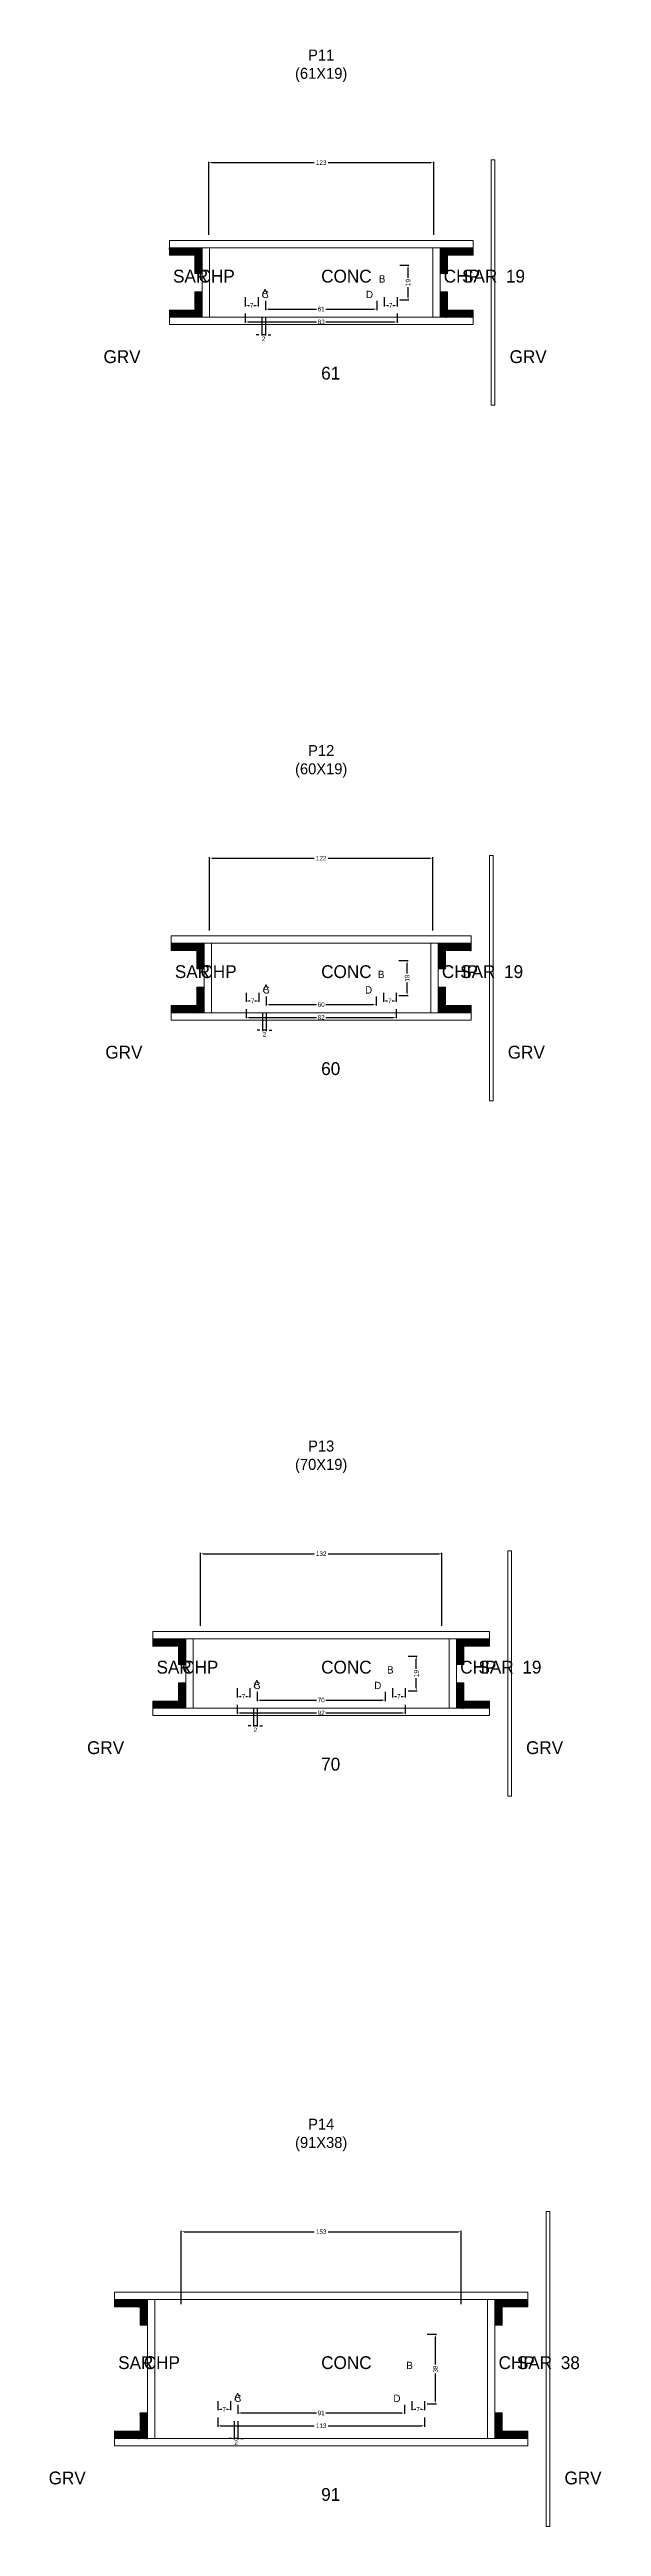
# Model space of a CAD drawing. Header units: centimetres. Extents: x -10500 to 4102, y -9886 to 295.
# Drawn here: x -149 to 153, y -4886 to -3533 of the extents above; entities that cross this region are included whole.
import ezdxf

# ---------------------------------------------------------------- set-up
doc = ezdxf.new("R2010")
doc.units = ezdxf.units.CM
for name, color, linetype in [('COTA', 241, 'Continuous'), ('Hachura', 251, 'Continuous'), ('NOMENCLATURA', 7, 'Continuous'), ('SARRAFO', 251, 'Continuous'), ('Texto Seção', 7, 'Continuous')]:
    doc.layers.add(name, color=color, linetype=linetype)
doc.dimstyles.new('cotax2', dxfattribs={"dimtxt": 2.5, "dimasz": 1.5, "dimexe": 0.5, "dimexo": 0.5, "dimgap": 0.5, "dimtad": 1, "dimcen": 2.5, "dimazin": 3, "dimtfac": 1, "dimtmove": 0, "dimatfit": 3})

msp = doc.modelspace()

# ---------------------------------------------------------------- texts
at = {"layer": 'NOMENCLATURA'}
for s, p in [('A', (-32.5, -3667.5)), ('C', (-32.5, -3668.5)), ('D', (24.5, -3668.5)), ('B', (31.5, -3660)), ('A', (-32, -4047.5)), ('C', (-32, -4048.5)), ('D', (24, -4048.5)), ('B', (31, -4040)), ('A', (-37, -4427.5)), ('C', (-37, -4428.5)), ('D', (29, -4428.5)), ('B', (36, -4420)), ('B', (46.5, -4800)), ('A', (-47.5, -4817)), ('C', (-47.5, -4818)), ('D', (39.5, -4818))]:
    msp.add_text(s, height=4, dxfattribs=at).set_placement(p)
at = {"layer": 'NOMENCLATURA', "char_height": 6, "attachment_point": 8}
for s, insert in [('P11\\P(61X19)', (0, -3550.5)), ('P12\\P(60X19)', (0, -3930.5)), ('P13\\P(70X19)', (0, -4310.5)), ('P14\\P(91X38)', (0, -4681))]:
    msp.add_mtext(s, dxfattribs=dict(at, insert=insert))
at = {"layer": 'Texto Seção'}
for s, p in [('SAR', (-81, -3660)), ('CHP', (-67, -3660)), ('CONC', (0, -3660)), ('CHP', (67, -3660)), ('SAR', (77, -3660)), ('19', (101, -3660)), ('GRV', (-119, -3704)), ('61', (0, -3713)), ('GRV', (103, -3704)), ('SAR', (-80, -4040)), ('CHP', (-66, -4040)), ('CONC', (0, -4040)), ('CHP', (66, -4040)), ('SAR', (76, -4040)), ('19', (100, -4040)), ('GRV', (-118, -4084)), ('60', (0, -4093)), ('GRV', (102, -4084)), ('SAR', (-90, -4420)), ('CHP', (-76, -4420)), ('CONC', (0, -4420)), ('CHP', (76, -4420)), ('SAR', (86, -4420)), ('19', (110, -4420)), ('GRV', (-128, -4464)), ('70', (0, -4473)), ('GRV', (112, -4464)), ('SAR', (-111, -4800)), ('CHP', (-97, -4800)), ('CONC', (0, -4800)), ('CHP', (97, -4800)), ('SAR', (107, -4800)), ('38', (131, -4800)), ('GRV', (-149, -4863)), ('GRV', (133, -4863)), ('91', (0, -4872))]:
    msp.add_text(s, height=7, dxfattribs=at).set_placement(p)

# ---------------------------------------------------------------- blocks, each defined once
blk = doc.blocks.new('_CLOSEDFILLED')
at = {"color": 0, "linetype": 'BYBLOCK'}
blk.add_solid([(-1, 0.16), (0, 0), (-1, -0.16)], dxfattribs=at)
blk = doc.blocks.new('*D352')
for p, q in [((-56.5, -4826.5), (-56.5, -4831.5)), ((-55, -4831), (-3.75, -4831)), ((3.75, -4831), (55, -4831)), ((56.5, -4826.5), (56.5, -4831.5))]:
    blk.add_line(p, q)
at = {"layer": 'Defpoints'}
for p in [(-56.5, -4826), (-56.5, -4831), (56.5, -4826)]:
    blk.add_point(p, dxfattribs=at)
at = {"layer": 'COTA', "xscale": 1.5, "yscale": 1.5, "rotation": 180}
blk.add_blockref('_CLOSEDFILLED', (-56.5, -4831), dxfattribs=at)
at = {"layer": 'COTA', "xscale": 1.5, "yscale": 1.5}
blk.add_blockref('_CLOSEDFILLED', (56.5, -4831), dxfattribs=at)
at = {"layer": 'COTA', "insert": (0, -4831), "char_height": 2.5, "attachment_point": 5}
blk.add_mtext('113', dxfattribs=at)
blk = doc.blocks.new('*D353')
for p, q in [((-45.5, -4819.5), (-45.5, -4824.5)), ((-44, -4824), (-2.5, -4824)), ((2.5, -4824), (44, -4824)), ((45.5, -4819.5), (45.5, -4824.5))]:
    blk.add_line(p, q)
at = {"layer": 'Defpoints'}
for p in [(-45.5, -4819), (-45.5, -4824), (45.5, -4819)]:
    blk.add_point(p, dxfattribs=at)
at = {"layer": 'COTA', "xscale": 1.5, "yscale": 1.5, "rotation": 180}
blk.add_blockref('_CLOSEDFILLED', (-45.5, -4824), dxfattribs=at)
at = {"layer": 'COTA', "xscale": 1.5, "yscale": 1.5}
blk.add_blockref('_CLOSEDFILLED', (45.5, -4824), dxfattribs=at)
at = {"layer": 'COTA', "insert": (0, -4824), "char_height": 2.5, "attachment_point": 5}
blk.add_mtext('91', dxfattribs=at)
blk = doc.blocks.new('*D354')
for p, q in [((58, -4781), (63, -4781)), ((62.5, -4797.5), (62.5, -4782.5)), ((62.5, -4817.5), (62.5, -4802.5)), ((58, -4819), (63, -4819))]:
    blk.add_line(p, q)
at = {"layer": 'Defpoints'}
for p in [(57.5, -4781), (57.5, -4819), (62.5, -4819)]:
    blk.add_point(p, dxfattribs=at)
at = {"layer": 'COTA', "xscale": 1.5, "yscale": 1.5}
for p, rotation in [((62.5, -4781), 90), ((62.5, -4819), 270)]:
    blk.add_blockref('_CLOSEDFILLED', p, dxfattribs=dict(at, rotation=rotation))
at = {"layer": 'COTA', "insert": (62.5, -4800), "char_height": 2.5, "attachment_point": 5, "rotation": 90}
blk.add_mtext('38', dxfattribs=at)
blk = doc.blocks.new('*D355')
for p, q in [((-56.5, -4817.5), (-56.5, -4822.5)), ((-49.5, -4817.5), (-49.5, -4822.5)), ((-55, -4822), (-54.25, -4822)), ((-51.75, -4822), (-51, -4822))]:
    blk.add_line(p, q)
at = {"layer": 'Defpoints'}
for p in [(-56.5, -4817), (-49.5, -4817), (-56.5, -4822)]:
    blk.add_point(p, dxfattribs=at)
at = {"layer": 'COTA', "xscale": 1.5, "yscale": 1.5, "rotation": 180}
blk.add_blockref('_CLOSEDFILLED', (-56.5, -4822), dxfattribs=at)
at = {"layer": 'COTA', "xscale": 1.5, "yscale": 1.5}
blk.add_blockref('_CLOSEDFILLED', (-49.5, -4822), dxfattribs=at)
at = {"layer": 'COTA', "insert": (-53, -4822), "char_height": 2.5, "attachment_point": 5}
blk.add_mtext('7', dxfattribs=at)
blk = doc.blocks.new('*D356')
for p, q in [((49.5, -4817.5), (49.5, -4822.5)), ((56.5, -4817.5), (56.5, -4822.5)), ((51, -4822), (51.75, -4822)), ((54.25, -4822), (55, -4822))]:
    blk.add_line(p, q)
at = {"layer": 'Defpoints'}
for p in [(49.5, -4817), (56.5, -4817), (49.5, -4822)]:
    blk.add_point(p, dxfattribs=at)
at = {"layer": 'COTA', "xscale": 1.5, "yscale": 1.5, "rotation": 180}
blk.add_blockref('_CLOSEDFILLED', (49.5, -4822), dxfattribs=at)
at = {"layer": 'COTA', "xscale": 1.5, "yscale": 1.5}
blk.add_blockref('_CLOSEDFILLED', (56.5, -4822), dxfattribs=at)
at = {"layer": 'COTA', "insert": (53, -4822), "char_height": 2.5, "attachment_point": 5}
blk.add_mtext('7', dxfattribs=at)
blk = doc.blocks.new('*D357')
for p, q in [((-76.5, -4764.5), (-76.5, -4724.5)), ((-75, -4725), (-3.75, -4725)), ((3.75, -4725), (75, -4725)), ((76.5, -4764.5), (76.5, -4724.5))]:
    blk.add_line(p, q)
at = {"layer": 'Defpoints'}
for p in [(-76.5, -4725), (-76.5, -4765), (76.5, -4765)]:
    blk.add_point(p, dxfattribs=at)
at = {"layer": 'COTA', "xscale": 1.5, "yscale": 1.5, "rotation": 180}
blk.add_blockref('_CLOSEDFILLED', (-76.5, -4725), dxfattribs=at)
at = {"layer": 'COTA', "xscale": 1.5, "yscale": 1.5}
blk.add_blockref('_CLOSEDFILLED', (76.5, -4725), dxfattribs=at)
at = {"layer": 'COTA', "insert": (0, -4725), "char_height": 2.5, "attachment_point": 5}
blk.add_mtext('153', dxfattribs=at)
blk = doc.blocks.new('*D326')
for p, q in [((-46, -4437), (-46, -4442)), ((46, -4437), (46, -4442)), ((-44.5, -4441.5), (-2.5, -4441.5)), ((2.5, -4441.5), (44.5, -4441.5))]:
    blk.add_line(p, q)
at = {"layer": 'Defpoints'}
for p in [(-46, -4436.5), (46, -4436.5), (-46, -4441.5)]:
    blk.add_point(p, dxfattribs=at)
at = {"layer": 'COTA', "xscale": 1.5, "yscale": 1.5, "rotation": 180}
blk.add_blockref('_CLOSEDFILLED', (-46, -4441.5), dxfattribs=at)
at = {"layer": 'COTA', "xscale": 1.5, "yscale": 1.5}
blk.add_blockref('_CLOSEDFILLED', (46, -4441.5), dxfattribs=at)
at = {"layer": 'COTA', "insert": (0, -4441.5), "char_height": 2.5, "attachment_point": 5}
blk.add_mtext('92', dxfattribs=at)
blk = doc.blocks.new('*D327')
for p, q in [((-35, -4430), (-35, -4435)), ((-33.5, -4434.5), (-2.5, -4434.5)), ((2.5, -4434.5), (33.5, -4434.5)), ((35, -4430), (35, -4435))]:
    blk.add_line(p, q)
at = {"layer": 'Defpoints'}
for p in [(-35, -4429.5), (-35, -4434.5), (35, -4429.5)]:
    blk.add_point(p, dxfattribs=at)
at = {"layer": 'COTA', "xscale": 1.5, "yscale": 1.5, "rotation": 180}
blk.add_blockref('_CLOSEDFILLED', (-35, -4434.5), dxfattribs=at)
at = {"layer": 'COTA', "xscale": 1.5, "yscale": 1.5}
blk.add_blockref('_CLOSEDFILLED', (35, -4434.5), dxfattribs=at)
at = {"layer": 'COTA', "insert": (0, -4434.5), "char_height": 2.5, "attachment_point": 5}
blk.add_mtext('70', dxfattribs=at)
blk = doc.blocks.new('*D328')
for p, q in [((47.5, -4410.5), (52.5, -4410.5)), ((52, -4417.5), (52, -4412)), ((52, -4428), (52, -4422.5)), ((47.5, -4429.5), (52.5, -4429.5))]:
    blk.add_line(p, q)
at = {"layer": 'Defpoints'}
for p in [(47, -4410.5), (47, -4429.5), (52, -4429.5)]:
    blk.add_point(p, dxfattribs=at)
at = {"layer": 'COTA', "xscale": 1.5, "yscale": 1.5}
for p, rotation in [((52, -4410.5), 90), ((52, -4429.5), 270)]:
    blk.add_blockref('_CLOSEDFILLED', p, dxfattribs=dict(at, rotation=rotation))
at = {"layer": 'COTA', "insert": (52, -4420), "char_height": 2.5, "attachment_point": 5, "rotation": 90}
blk.add_mtext('19', dxfattribs=at)
blk = doc.blocks.new('*D329')
for p, q in [((-46, -4428), (-46, -4433)), ((-44.5, -4432.5), (-43.75, -4432.5)), ((-41.25, -4432.5), (-40.5, -4432.5)), ((-39, -4428), (-39, -4433))]:
    blk.add_line(p, q)
at = {"layer": 'Defpoints'}
for p in [(-46, -4427.5), (-46, -4432.5), (-39, -4427.5)]:
    blk.add_point(p, dxfattribs=at)
at = {"layer": 'COTA', "xscale": 1.5, "yscale": 1.5, "rotation": 180}
blk.add_blockref('_CLOSEDFILLED', (-46, -4432.5), dxfattribs=at)
at = {"layer": 'COTA', "xscale": 1.5, "yscale": 1.5}
blk.add_blockref('_CLOSEDFILLED', (-39, -4432.5), dxfattribs=at)
at = {"layer": 'COTA', "insert": (-42.5, -4432.5), "char_height": 2.5, "attachment_point": 5}
blk.add_mtext('7', dxfattribs=at)
blk = doc.blocks.new('*D330')
for p, q in [((39, -4428), (39, -4433)), ((40.5, -4432.5), (41.25, -4432.5)), ((43.75, -4432.5), (44.5, -4432.5)), ((46, -4428), (46, -4433))]:
    blk.add_line(p, q)
at = {"layer": 'Defpoints'}
for p in [(39, -4427.5), (39, -4432.5), (46, -4427.5)]:
    blk.add_point(p, dxfattribs=at)
at = {"layer": 'COTA', "xscale": 1.5, "yscale": 1.5, "rotation": 180}
blk.add_blockref('_CLOSEDFILLED', (39, -4432.5), dxfattribs=at)
at = {"layer": 'COTA', "xscale": 1.5, "yscale": 1.5}
blk.add_blockref('_CLOSEDFILLED', (46, -4432.5), dxfattribs=at)
at = {"layer": 'COTA', "insert": (42.5, -4432.5), "char_height": 2.5, "attachment_point": 5}
blk.add_mtext('7', dxfattribs=at)
blk = doc.blocks.new('*D331')
for p, q in [((-66, -4394), (-66, -4354)), ((-64.5, -4354.5), (-3.75, -4354.5)), ((3.75, -4354.5), (64.5, -4354.5)), ((66, -4394), (66, -4354))]:
    blk.add_line(p, q)
at = {"layer": 'Defpoints'}
for p in [(-66, -4354.5), (-66, -4394.5), (66, -4394.5)]:
    blk.add_point(p, dxfattribs=at)
at = {"layer": 'COTA', "xscale": 1.5, "yscale": 1.5, "rotation": 180}
blk.add_blockref('_CLOSEDFILLED', (-66, -4354.5), dxfattribs=at)
at = {"layer": 'COTA', "xscale": 1.5, "yscale": 1.5}
blk.add_blockref('_CLOSEDFILLED', (66, -4354.5), dxfattribs=at)
at = {"layer": 'COTA', "insert": (0, -4354.5), "char_height": 2.5, "attachment_point": 5}
blk.add_mtext('132', dxfattribs=at)
blk = doc.blocks.new('*D300')
for p, q in [((-41, -4057), (-41, -4062)), ((41, -4057), (41, -4062)), ((-39.5, -4061.5), (-2.5, -4061.5)), ((2.5, -4061.5), (39.5, -4061.5))]:
    blk.add_line(p, q)
at = {"layer": 'Defpoints'}
for p in [(-41, -4056.5), (41, -4056.5), (-41, -4061.5)]:
    blk.add_point(p, dxfattribs=at)
at = {"layer": 'COTA', "xscale": 1.5, "yscale": 1.5, "rotation": 180}
blk.add_blockref('_CLOSEDFILLED', (-41, -4061.5), dxfattribs=at)
at = {"layer": 'COTA', "xscale": 1.5, "yscale": 1.5}
blk.add_blockref('_CLOSEDFILLED', (41, -4061.5), dxfattribs=at)
at = {"layer": 'COTA', "insert": (0, -4061.5), "char_height": 2.5, "attachment_point": 5}
blk.add_mtext('82', dxfattribs=at)
blk = doc.blocks.new('*D301')
for p, q in [((-30, -4050), (-30, -4055)), ((-28.5, -4054.5), (-2.5, -4054.5)), ((2.5, -4054.5), (28.5, -4054.5)), ((30, -4050), (30, -4055))]:
    blk.add_line(p, q)
at = {"layer": 'Defpoints'}
for p in [(-30, -4049.5), (-30, -4054.5), (30, -4049.5)]:
    blk.add_point(p, dxfattribs=at)
at = {"layer": 'COTA', "xscale": 1.5, "yscale": 1.5, "rotation": 180}
blk.add_blockref('_CLOSEDFILLED', (-30, -4054.5), dxfattribs=at)
at = {"layer": 'COTA', "xscale": 1.5, "yscale": 1.5}
blk.add_blockref('_CLOSEDFILLED', (30, -4054.5), dxfattribs=at)
at = {"layer": 'COTA', "insert": (0, -4054.5), "char_height": 2.5, "attachment_point": 5}
blk.add_mtext('60', dxfattribs=at)
blk = doc.blocks.new('*D302')
for p, q in [((42.5, -4030.5), (47.5, -4030.5)), ((47, -4037.5), (47, -4032)), ((47, -4048), (47, -4042.5)), ((42.5, -4049.5), (47.5, -4049.5))]:
    blk.add_line(p, q)
at = {"layer": 'Defpoints'}
for p in [(42, -4030.5), (42, -4049.5), (47, -4049.5)]:
    blk.add_point(p, dxfattribs=at)
at = {"layer": 'COTA', "xscale": 1.5, "yscale": 1.5}
for p, rotation in [((47, -4030.5), 90), ((47, -4049.5), 270)]:
    blk.add_blockref('_CLOSEDFILLED', p, dxfattribs=dict(at, rotation=rotation))
at = {"layer": 'COTA', "insert": (47, -4040), "char_height": 2.5, "attachment_point": 5, "rotation": 90}
blk.add_mtext('19', dxfattribs=at)
blk = doc.blocks.new('*D303')
for p, q in [((-41, -4048), (-41, -4053)), ((-39.5, -4052.5), (-38.75, -4052.5)), ((-36.25, -4052.5), (-35.5, -4052.5)), ((-34, -4048), (-34, -4053))]:
    blk.add_line(p, q)
at = {"layer": 'Defpoints'}
for p in [(-41, -4047.5), (-41, -4052.5), (-34, -4047.5)]:
    blk.add_point(p, dxfattribs=at)
at = {"layer": 'COTA', "xscale": 1.5, "yscale": 1.5, "rotation": 180}
blk.add_blockref('_CLOSEDFILLED', (-41, -4052.5), dxfattribs=at)
at = {"layer": 'COTA', "xscale": 1.5, "yscale": 1.5}
blk.add_blockref('_CLOSEDFILLED', (-34, -4052.5), dxfattribs=at)
at = {"layer": 'COTA', "insert": (-37.5, -4052.5), "char_height": 2.5, "attachment_point": 5}
blk.add_mtext('7', dxfattribs=at)
blk = doc.blocks.new('*D304')
for p, q in [((34, -4048), (34, -4053)), ((35.5, -4052.5), (36.25, -4052.5)), ((38.75, -4052.5), (39.5, -4052.5)), ((41, -4048), (41, -4053))]:
    blk.add_line(p, q)
at = {"layer": 'Defpoints'}
for p in [(34, -4047.5), (34, -4052.5), (41, -4047.5)]:
    blk.add_point(p, dxfattribs=at)
at = {"layer": 'COTA', "xscale": 1.5, "yscale": 1.5, "rotation": 180}
blk.add_blockref('_CLOSEDFILLED', (34, -4052.5), dxfattribs=at)
at = {"layer": 'COTA', "xscale": 1.5, "yscale": 1.5}
blk.add_blockref('_CLOSEDFILLED', (41, -4052.5), dxfattribs=at)
at = {"layer": 'COTA', "insert": (37.5, -4052.5), "char_height": 2.5, "attachment_point": 5}
blk.add_mtext('7', dxfattribs=at)
blk = doc.blocks.new('*D305')
for p, q in [((-61, -4014), (-61, -3974)), ((-59.5, -3974.5), (-3.75, -3974.5)), ((3.75, -3974.5), (59.5, -3974.5)), ((61, -4014), (61, -3974))]:
    blk.add_line(p, q)
at = {"layer": 'Defpoints'}
for p in [(-61, -3974.5), (-61, -4014.5), (61, -4014.5)]:
    blk.add_point(p, dxfattribs=at)
at = {"layer": 'COTA', "xscale": 1.5, "yscale": 1.5, "rotation": 180}
blk.add_blockref('_CLOSEDFILLED', (-61, -3974.5), dxfattribs=at)
at = {"layer": 'COTA', "xscale": 1.5, "yscale": 1.5}
blk.add_blockref('_CLOSEDFILLED', (61, -3974.5), dxfattribs=at)
at = {"layer": 'COTA', "insert": (0, -3974.5), "char_height": 2.5, "attachment_point": 5}
blk.add_mtext('122', dxfattribs=at)
blk = doc.blocks.new('*D274')
for p, q in [((-41.5, -3677), (-41.5, -3682)), ((41.5, -3677), (41.5, -3682)), ((-40, -3681.5), (-2.5, -3681.5)), ((2.5, -3681.5), (40, -3681.5))]:
    blk.add_line(p, q)
at = {"layer": 'Defpoints'}
for p in [(-41.5, -3676.5), (41.5, -3676.5), (-41.5, -3681.5)]:
    blk.add_point(p, dxfattribs=at)
at = {"layer": 'COTA', "xscale": 1.5, "yscale": 1.5, "rotation": 180}
blk.add_blockref('_CLOSEDFILLED', (-41.5, -3681.5), dxfattribs=at)
at = {"layer": 'COTA', "xscale": 1.5, "yscale": 1.5}
blk.add_blockref('_CLOSEDFILLED', (41.5, -3681.5), dxfattribs=at)
at = {"layer": 'COTA', "insert": (0, -3681.5), "char_height": 2.5, "attachment_point": 5}
blk.add_mtext('83', dxfattribs=at)
blk = doc.blocks.new('*D275')
for p, q in [((-30.5, -3670), (-30.5, -3675)), ((-29, -3674.5), (-2.5, -3674.5)), ((2.5, -3674.5), (29, -3674.5)), ((30.5, -3670), (30.5, -3675))]:
    blk.add_line(p, q)
at = {"layer": 'Defpoints'}
for p in [(-30.5, -3669.5), (-30.5, -3674.5), (30.5, -3669.5)]:
    blk.add_point(p, dxfattribs=at)
at = {"layer": 'COTA', "xscale": 1.5, "yscale": 1.5, "rotation": 180}
blk.add_blockref('_CLOSEDFILLED', (-30.5, -3674.5), dxfattribs=at)
at = {"layer": 'COTA', "xscale": 1.5, "yscale": 1.5}
blk.add_blockref('_CLOSEDFILLED', (30.5, -3674.5), dxfattribs=at)
at = {"layer": 'COTA', "insert": (0, -3674.5), "char_height": 2.5, "attachment_point": 5}
blk.add_mtext('61', dxfattribs=at)
blk = doc.blocks.new('*D276')
for p, q in [((43, -3650.5), (48, -3650.5)), ((47.5, -3657.5), (47.5, -3652)), ((47.5, -3668), (47.5, -3662.5)), ((43, -3669.5), (48, -3669.5))]:
    blk.add_line(p, q)
at = {"layer": 'Defpoints'}
for p in [(42.5, -3650.5), (42.5, -3669.5), (47.5, -3669.5)]:
    blk.add_point(p, dxfattribs=at)
at = {"layer": 'COTA', "xscale": 1.5, "yscale": 1.5}
for p, rotation in [((47.5, -3650.5), 90), ((47.5, -3669.5), 270)]:
    blk.add_blockref('_CLOSEDFILLED', p, dxfattribs=dict(at, rotation=rotation))
at = {"layer": 'COTA', "insert": (47.5, -3660), "char_height": 2.5, "attachment_point": 5, "rotation": 90}
blk.add_mtext('19', dxfattribs=at)
blk = doc.blocks.new('*D277')
for p, q in [((-41.5, -3668), (-41.5, -3673)), ((-40, -3672.5), (-39.25, -3672.5)), ((-36.75, -3672.5), (-36, -3672.5)), ((-34.5, -3668), (-34.5, -3673))]:
    blk.add_line(p, q)
at = {"layer": 'Defpoints'}
for p in [(-41.5, -3667.5), (-41.5, -3672.5), (-34.5, -3667.5)]:
    blk.add_point(p, dxfattribs=at)
at = {"layer": 'COTA', "xscale": 1.5, "yscale": 1.5, "rotation": 180}
blk.add_blockref('_CLOSEDFILLED', (-41.5, -3672.5), dxfattribs=at)
at = {"layer": 'COTA', "xscale": 1.5, "yscale": 1.5}
blk.add_blockref('_CLOSEDFILLED', (-34.5, -3672.5), dxfattribs=at)
at = {"layer": 'COTA', "insert": (-38, -3672.5), "char_height": 2.5, "attachment_point": 5}
blk.add_mtext('7', dxfattribs=at)
blk = doc.blocks.new('*D278')
for p, q in [((34.5, -3668), (34.5, -3673)), ((36, -3672.5), (36.75, -3672.5)), ((39.25, -3672.5), (40, -3672.5)), ((41.5, -3668), (41.5, -3673))]:
    blk.add_line(p, q)
at = {"layer": 'Defpoints'}
for p in [(34.5, -3667.5), (34.5, -3672.5), (41.5, -3667.5)]:
    blk.add_point(p, dxfattribs=at)
at = {"layer": 'COTA', "xscale": 1.5, "yscale": 1.5, "rotation": 180}
blk.add_blockref('_CLOSEDFILLED', (34.5, -3672.5), dxfattribs=at)
at = {"layer": 'COTA', "xscale": 1.5, "yscale": 1.5}
blk.add_blockref('_CLOSEDFILLED', (41.5, -3672.5), dxfattribs=at)
at = {"layer": 'COTA', "insert": (38, -3672.5), "char_height": 2.5, "attachment_point": 5}
blk.add_mtext('7', dxfattribs=at)
blk = doc.blocks.new('*D279')
for p, q in [((-61.5, -3634), (-61.5, -3594)), ((-60, -3594.5), (-3.75, -3594.5)), ((3.75, -3594.5), (60, -3594.5)), ((61.5, -3634), (61.5, -3594))]:
    blk.add_line(p, q)
at = {"layer": 'Defpoints'}
for p in [(-61.5, -3594.5), (-61.5, -3634.5), (61.5, -3634.5)]:
    blk.add_point(p, dxfattribs=at)
at = {"layer": 'COTA', "xscale": 1.5, "yscale": 1.5, "rotation": 180}
blk.add_blockref('_CLOSEDFILLED', (-61.5, -3594.5), dxfattribs=at)
at = {"layer": 'COTA', "xscale": 1.5, "yscale": 1.5}
blk.add_blockref('_CLOSEDFILLED', (61.5, -3594.5), dxfattribs=at)
at = {"layer": 'COTA', "insert": (0, -3594.5), "char_height": 2.5, "attachment_point": 5}
blk.add_mtext('123', dxfattribs=at)

# ---------------------------------------------------------------- dimensions: what is measured, and where the dimension line sits
at = {"layer": 'COTA'}
for base, p1, p2, picture, middle in [((-61.5, -3594.5), (-61.5, -3634.5), (61.5, -3634.5), '*D279', (0, -3594.5)), ((-41.5, -3672.5), (-41.5, -3667.5), (-34.5, -3667.5), '*D277', (-38, -3672.5)), ((-41.5, -3681.5), (-41.5, -3676.5), (41.5, -3676.5), '*D274', (0, -3681.5)), ((-30.5, -3674.5), (-30.5, -3669.5), (30.5, -3669.5), '*D275', (0, -3674.5)), ((34.5, -3672.5), (34.5, -3667.5), (41.5, -3667.5), '*D278', (38, -3672.5)), ((-61, -3974.5), (-61, -4014.5), (61, -4014.5), '*D305', (0, -3974.5)), ((-41, -4052.5), (-41, -4047.5), (-34, -4047.5), '*D303', (-37.5, -4052.5)), ((-41, -4061.5), (-41, -4056.5), (41, -4056.5), '*D300', (0, -4061.5)), ((-30, -4054.5), (-30, -4049.5), (30, -4049.5), '*D301', (0, -4054.5)), ((34, -4052.5), (34, -4047.5), (41, -4047.5), '*D304', (37.5, -4052.5)), ((-66, -4354.5), (-66, -4394.5), (66, -4394.5), '*D331', (0, -4354.5)), ((-46, -4432.5), (-46, -4427.5), (-39, -4427.5), '*D329', (-42.5, -4432.5)), ((-46, -4441.5), (-46, -4436.5), (46, -4436.5), '*D326', (0, -4441.5)), ((-35, -4434.5), (-35, -4429.5), (35, -4429.5), '*D327', (0, -4434.5)), ((39, -4432.5), (39, -4427.5), (46, -4427.5), '*D330', (42.5, -4432.5)), ((-76.5, -4725), (-76.5, -4765), (76.5, -4765), '*D357', (0, -4725)), ((-56.5, -4822), (-56.5, -4817), (-49.5, -4817), '*D355', (-53, -4822)), ((49.5, -4822), (49.5, -4817), (56.5, -4817), '*D356', (53, -4822)), ((-56.5, -4831), (-56.5, -4826), (56.5, -4826), '*D352', (0, -4831)), ((-45.5, -4824), (-45.5, -4819), (45.5, -4819), '*D353', (0, -4824))]:
    dim = msp.add_linear_dim(base=base, p1=p1, p2=p2, dimstyle='cotax2', dxfattribs=at)
    dim.commit()
    dim.dimension.update_dxf_attribs({"geometry": picture, "text_midpoint": middle})
for base, p1, p2, picture, middle in [((47.5, -3669.5), (42.5, -3669.5), (42.5, -3650.5), '*D276', (47.5, -3660)), ((47, -4049.5), (42, -4049.5), (42, -4030.5), '*D302', (47, -4040)), ((52, -4429.5), (47, -4429.5), (47, -4410.5), '*D328', (52, -4420)), ((62.5, -4819), (57.5, -4819), (57.5, -4781), '*D354', (62.5, -4800))]:
    dim = msp.add_linear_dim(base=base, p1=p1, p2=p2, angle=90, dimstyle='cotax2', dxfattribs=at)
    dim.commit()
    dim.dimension.update_dxf_attribs({"geometry": picture, "text_midpoint": middle})
for base, p1, p2 in [((-30.5, -3688.5), (-30.5, -3678.5), (-32.5, -3678.5)), ((-30, -4068.5), (-30, -4058.5), (-32, -4058.5)), ((-35, -4448.5), (-35, -4438.5), (-37, -4438.5)), ((-45.5, -4838), (-45.5, -4828), (-47.5, -4828))]:
    msp.add_linear_dim(base=base, p1=p1, p2=p2, dimstyle='cotax2', dxfattribs=at).render()

# ---------------------------------------------------------------- hatches: boundary and pattern name
at = {"layer": 'SARRAFO'}
h = msp.add_hatch(dxfattribs=at)
h.set_pattern_fill('SOLID', scale=2)
h.paths.add_polyline_path([(-83, -3645), (-69, -3645), (-69, -3641), (-83, -3641)])
h = msp.add_hatch(dxfattribs=at)
h.set_pattern_fill('SOLID', scale=2)
h.paths.add_polyline_path([(-69, -3655), (-65, -3655), (-65, -3641), (-69, -3641)])
h = msp.add_hatch(dxfattribs=at)
h.set_pattern_fill('SOLID', scale=2)
h.paths.add_polyline_path([(65, -3655), (69, -3655), (69, -3641), (65, -3641)])
h = msp.add_hatch(dxfattribs=at)
h.set_pattern_fill('SOLID', scale=2)
h.paths.add_polyline_path([(69, -3645), (83, -3645), (83, -3641), (69, -3641)])
h = msp.add_hatch(dxfattribs=at)
h.set_pattern_fill('SOLID', scale=2)
h.paths.add_polyline_path([(-69, -3679), (-65, -3679), (-65, -3665), (-69, -3665)])
h = msp.add_hatch(dxfattribs=at)
h.set_pattern_fill('SOLID', scale=2)
h.paths.add_polyline_path([(65, -3679), (69, -3679), (69, -3665), (65, -3665)])
h = msp.add_hatch(dxfattribs=at)
h.set_pattern_fill('SOLID', scale=2)
h.paths.add_polyline_path([(-83, -3679), (-69, -3679), (-69, -3675), (-83, -3675)])
h = msp.add_hatch(dxfattribs=at)
h.set_pattern_fill('SOLID', scale=2)
h.paths.add_polyline_path([(69, -3679), (83, -3679), (83, -3675), (69, -3675)])
h = msp.add_hatch(dxfattribs=at)
h.set_pattern_fill('SOLID', scale=2)
h.paths.add_polyline_path([(-82, -4025), (-68, -4025), (-68, -4021), (-82, -4021)])
h = msp.add_hatch(dxfattribs=at)
h.set_pattern_fill('SOLID', scale=2)
h.paths.add_polyline_path([(-68, -4035), (-64, -4035), (-64, -4021), (-68, -4021)])
h = msp.add_hatch(dxfattribs=at)
h.set_pattern_fill('SOLID', scale=2)
h.paths.add_polyline_path([(64, -4035), (68, -4035), (68, -4021), (64, -4021)])
h = msp.add_hatch(dxfattribs=at)
h.set_pattern_fill('SOLID', scale=2)
h.paths.add_polyline_path([(68, -4025), (82, -4025), (82, -4021), (68, -4021)])
h = msp.add_hatch(dxfattribs=at)
h.set_pattern_fill('SOLID', scale=2)
h.paths.add_polyline_path([(-68, -4059), (-64, -4059), (-64, -4045), (-68, -4045)])
h = msp.add_hatch(dxfattribs=at)
h.set_pattern_fill('SOLID', scale=2)
h.paths.add_polyline_path([(64, -4059), (68, -4059), (68, -4045), (64, -4045)])
h = msp.add_hatch(dxfattribs=at)
h.set_pattern_fill('SOLID', scale=2)
h.paths.add_polyline_path([(-82, -4059), (-68, -4059), (-68, -4055), (-82, -4055)])
h = msp.add_hatch(dxfattribs=at)
h.set_pattern_fill('SOLID', scale=2)
h.paths.add_polyline_path([(68, -4059), (82, -4059), (82, -4055), (68, -4055)])
h = msp.add_hatch(dxfattribs=at)
h.set_pattern_fill('SOLID', scale=2)
h.paths.add_polyline_path([(-92, -4405), (-78, -4405), (-78, -4401), (-92, -4401)])
h = msp.add_hatch(dxfattribs=at)
h.set_pattern_fill('SOLID', scale=2)
h.paths.add_polyline_path([(-78, -4415), (-74, -4415), (-74, -4401), (-78, -4401)])
h = msp.add_hatch(dxfattribs=at)
h.set_pattern_fill('SOLID', scale=2)
h.paths.add_polyline_path([(74, -4415), (78, -4415), (78, -4401), (74, -4401)])
h = msp.add_hatch(dxfattribs=at)
h.set_pattern_fill('SOLID', scale=2)
h.paths.add_polyline_path([(78, -4405), (92, -4405), (92, -4401), (78, -4401)])
h = msp.add_hatch(dxfattribs=at)
h.set_pattern_fill('SOLID', scale=2)
h.paths.add_polyline_path([(-78, -4439), (-74, -4439), (-74, -4425), (-78, -4425)])
h = msp.add_hatch(dxfattribs=at)
h.set_pattern_fill('SOLID', scale=2)
h.paths.add_polyline_path([(74, -4439), (78, -4439), (78, -4425), (74, -4425)])
h = msp.add_hatch(dxfattribs=at)
h.set_pattern_fill('SOLID', scale=2)
h.paths.add_polyline_path([(-92, -4439), (-78, -4439), (-78, -4435), (-92, -4435)])
h = msp.add_hatch(dxfattribs=at)
h.set_pattern_fill('SOLID', scale=2)
h.paths.add_polyline_path([(78, -4439), (92, -4439), (92, -4435), (78, -4435)])
h = msp.add_hatch(dxfattribs=at)
h.set_pattern_fill('SOLID', scale=2)
h.paths.add_polyline_path([(-113, -4766), (-99, -4766), (-99, -4762), (-113, -4762)])
h = msp.add_hatch(dxfattribs=at)
h.set_pattern_fill('SOLID', scale=2)
h.paths.add_polyline_path([(-99, -4776), (-95, -4776), (-95, -4762), (-99, -4762)])
h = msp.add_hatch(dxfattribs=at)
h.set_pattern_fill('SOLID', scale=2)
h.paths.add_polyline_path([(95, -4776), (99, -4776), (99, -4762), (95, -4762)])
h = msp.add_hatch(dxfattribs=at)
h.set_pattern_fill('SOLID', scale=2)
h.paths.add_polyline_path([(99, -4766), (113, -4766), (113, -4762), (99, -4762)])
h = msp.add_hatch(dxfattribs=at)
h.set_pattern_fill('SOLID', scale=2)
h.paths.add_polyline_path([(-99, -4838), (-95, -4838), (-95, -4824), (-99, -4824)])
h = msp.add_hatch(dxfattribs=at)
h.set_pattern_fill('SOLID', scale=2)
h.paths.add_polyline_path([(95, -4838), (99, -4838), (99, -4824), (95, -4824)])
h = msp.add_hatch(dxfattribs=at)
h.set_pattern_fill('SOLID', scale=2)
h.paths.add_polyline_path([(-113, -4838), (-99, -4838), (-99, -4834), (-113, -4834)])
h = msp.add_hatch(dxfattribs=at)
h.set_pattern_fill('SOLID', scale=2)
h.paths.add_polyline_path([(99, -4838), (113, -4838), (113, -4834), (99, -4834)])

# ---------------------------------------------------------------- linework, layer by layer
at = {"layer": 'Hachura', "lineweight": 13}
for points in [[(93, -3727), (95, -3727), (95, -3593), (93, -3593)], [(92, -4107), (94, -4107), (94, -3973), (92, -3973)], [(102, -4487), (104, -4487), (104, -4353), (102, -4353)], [(123, -4886), (125, -4886), (125, -4714), (123, -4714)]]:
    msp.add_lwpolyline(points, close=True, dxfattribs=at)
at = {"layer": 'Hachura', "lineweight": 18}
for points in [[(-83, -3641), (83, -3641), (83, -3637), (-83, -3637)], [(-65, -3679), (-61, -3679), (-61, -3641), (-65, -3641)], [(61, -3679), (65, -3679), (65, -3641), (61, -3641)], [(-83, -3683), (83, -3683), (83, -3679), (-83, -3679)], [(-82, -4021), (82, -4021), (82, -4017), (-82, -4017)], [(-64, -4059), (-60, -4059), (-60, -4021), (-64, -4021)], [(60, -4059), (64, -4059), (64, -4021), (60, -4021)], [(-82, -4063), (82, -4063), (82, -4059), (-82, -4059)], [(-92, -4401), (92, -4401), (92, -4397), (-92, -4397)], [(-74, -4439), (-70, -4439), (-70, -4401), (-74, -4401)], [(70, -4439), (74, -4439), (74, -4401), (70, -4401)], [(-92, -4443), (92, -4443), (92, -4439), (-92, -4439)], [(-113, -4762), (113, -4762), (113, -4758), (-113, -4758)], [(-95, -4838), (-91, -4838), (-91, -4762), (-95, -4762)], [(91, -4838), (95, -4838), (95, -4762), (91, -4762)], [(-113, -4842), (113, -4842), (113, -4838), (-113, -4838)]]:
    msp.add_lwpolyline(points, close=True, dxfattribs=at)
at = {"layer": 'SARRAFO', "lineweight": 13}
for points in [[(-83, -3645), (-69, -3645), (-69, -3641), (-83, -3641)], [(-69, -3655), (-65, -3655), (-65, -3641), (-69, -3641)], [(65, -3655), (69, -3655), (69, -3641), (65, -3641)], [(69, -3645), (83, -3645), (83, -3641), (69, -3641)], [(-69, -3679), (-65, -3679), (-65, -3665), (-69, -3665)], [(65, -3679), (69, -3679), (69, -3665), (65, -3665)], [(-83, -3679), (-69, -3679), (-69, -3675), (-83, -3675)], [(69, -3679), (83, -3679), (83, -3675), (69, -3675)], [(-82, -4025), (-68, -4025), (-68, -4021), (-82, -4021)], [(-68, -4035), (-64, -4035), (-64, -4021), (-68, -4021)], [(64, -4035), (68, -4035), (68, -4021), (64, -4021)], [(68, -4025), (82, -4025), (82, -4021), (68, -4021)], [(-68, -4059), (-64, -4059), (-64, -4045), (-68, -4045)], [(64, -4059), (68, -4059), (68, -4045), (64, -4045)], [(-82, -4059), (-68, -4059), (-68, -4055), (-82, -4055)], [(68, -4059), (82, -4059), (82, -4055), (68, -4055)], [(-92, -4405), (-78, -4405), (-78, -4401), (-92, -4401)], [(-78, -4415), (-74, -4415), (-74, -4401), (-78, -4401)], [(74, -4415), (78, -4415), (78, -4401), (74, -4401)], [(78, -4405), (92, -4405), (92, -4401), (78, -4401)], [(-78, -4439), (-74, -4439), (-74, -4425), (-78, -4425)], [(74, -4439), (78, -4439), (78, -4425), (74, -4425)], [(-92, -4439), (-78, -4439), (-78, -4435), (-92, -4435)], [(78, -4439), (92, -4439), (92, -4435), (78, -4435)], [(-113, -4766), (-99, -4766), (-99, -4762), (-113, -4762)], [(-99, -4776), (-95, -4776), (-95, -4762), (-99, -4762)], [(95, -4776), (99, -4776), (99, -4762), (95, -4762)], [(99, -4766), (113, -4766), (113, -4762), (99, -4762)], [(-99, -4838), (-95, -4838), (-95, -4824), (-99, -4824)], [(95, -4838), (99, -4838), (99, -4824), (95, -4824)], [(-113, -4838), (-99, -4838), (-99, -4834), (-113, -4834)], [(99, -4838), (113, -4838), (113, -4834), (99, -4834)]]:
    msp.add_lwpolyline(points, close=True, dxfattribs=at)

msp.set_redraw_order([(e.dxf.handle, doc.entitydb.next_handle()) for e in msp.query("TEXT MTEXT ATTDEF DIMENSION ARC_DIMENSION")])  # texts and dimensions are drawn at this point

doc.saveas('drawing.dxf')
